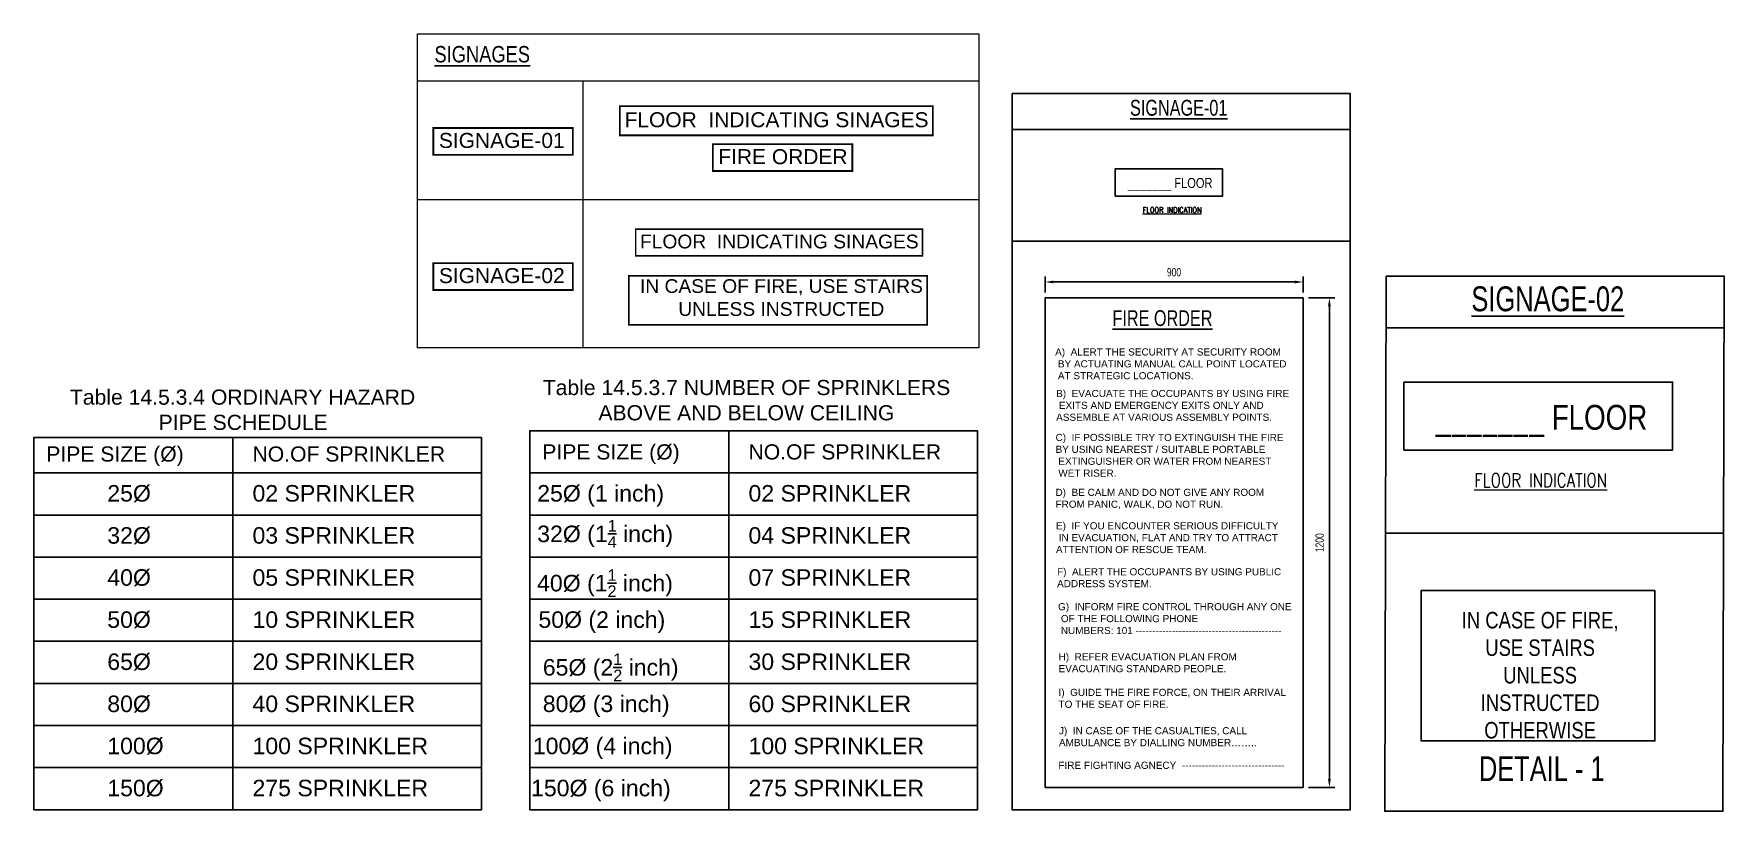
# Model space of a CAD drawing. Header units: millimetres. Extents: x 1706 to 249912, y -487248 to 27192.
# Drawn here: x 219189 to 249912, y -36522 to -22395 of the extents above; entities that cross this region are included whole.
import ezdxf

# ---------------------------------------------------------------- set-up
doc = ezdxf.new("R2010")
doc.units = ezdxf.units.MM
doc.linetypes.add('CONTINU', pattern=[0])
doc.layers.get('0').update_dxf_attribs({"color": 251})
doc.layers.get('Defpoints').update_dxf_attribs({"color": 251})
for name, color, linetype in [('ACE-FPS-TXT', 7, 'Continuous'), ('AR-DIM', 8, 'Continuous'), ('AR-TEXT', 8, 'Continuous'), ('FF-TEXT & DIMENSIONS', 4, 'Continuous'), ('McD-FIRE-DETECTOR CABLE', 3, 'Continuous'), ('SINAGES', 6, 'Continuous')]:
    doc.layers.add(name, color=color, linetype=linetype)
doc.layers.add('M-HVAC-CHWS-Comfort', color=3, linetype='Continuous', lineweight=25)
doc.layers.add('McD-FIRE-TEXT', color=7, linetype='Continuous', lineweight=25)
doc.styles.add('Arial', font='arial.ttf', dxfattribs={"height": 300})
doc.styles.add('McD-FIRE-TEXT-02', font='arial.ttf', dxfattribs={"width": 0.8})
doc.styles.add('ROMAN', font='romans.shx', dxfattribs={"width": 0.8})
doc.styles.add('SWISS 100 DIM', font='swisscl.ttf')
doc.dimstyles.new('AR-100-T2', dxfattribs={"dimscale": 100, "dimtxt": 2, "dimasz": 1.5, "dimexe": 1, "dimexo": 1, "dimgap": 1, "dimtad": 1, "dimdec": 0, "dimzin": 1, "dimdsep": 46, "dimtxsty": 'SWISS 100 DIM', "dimblk": 'ARCHTICK', "dimcen": 0, "dimdle": 1, "dimclrd": 8, "dimclre": 8, "dimclrt": 4, "dimadec": 0, "dimazin": 0, "dimtfac": 1, "dimtdec": 0, "dimtix": 1, "dimtofl": 0, "dimtmove": 2, "dimatfit": 3, "dimfxl": 100, "dimtolj": 1, "dimtzin": 1, "dimarcsym": 0})

msp = doc.modelspace()

# ---------------------------------------------------------------- texts
at = {"layer": 'ACE-FPS-TXT', "style": 'Arial'}
for s, height, p in [('PIPE SIZE (%%C)', 275, (219416.012, -30168.32)), ('NO.OF SPRINKLER ', 275, (223163.903, -30168.32)), ('PIPE SIZE (%%C)', 275, (228430.883, -30130.32)), ('NO.OF SPRINKLER ', 275, (232178.774, -30130.32)), ('25%%C', 300, (220524.726, -30895.42)), ('02 SPRINKLER ', 300, (223163.903, -30895.42)), ('25%%C (1 inch)', 300, (228338.433, -30895.42)), ('02 SPRINKLER ', 300, (232178.774, -30895.42)), ('32%%C ', 300, (220524.726, -31660.52)), ('03 SPRINKLER ', 300, (223163.903, -31660.52)), ('04 SPRINKLER ', 300, (232178.774, -31660.52)), ('40%%C ', 300, (220524.726, -32425.62)), ('05 SPRINKLER ', 300, (223163.903, -32425.62)), ('07 SPRINKLER ', 300, (232178.774, -32425.62)), ('50%%C ', 300, (220524.726, -33190.72)), ('10 SPRINKLER ', 300, (223163.903, -33190.72)), ('50%%C (2 inch) ', 300, (228360.919, -33190.72)), ('15 SPRINKLER ', 300, (232178.774, -33190.72)), ('65%%C ', 300, (220524.726, -33955.82)), ('20 SPRINKLER ', 300, (223163.903, -33955.82)), ('30 SPRINKLER ', 300, (232178.774, -33955.82)), ('80%%C ', 300, (220524.726, -34720.92)), ('80%%C (3 inch) ', 300, (228439.933, -34719.913)), ('40 SPRINKLER ', 300, (223163.903, -34720.92)), ('60 SPRINKLER ', 300, (232178.774, -34720.92)), ('100%%C ', 300, (220524.726, -35486.02)), ('100 SPRINKLER ', 300, (223163.903, -35486.02)), ('100%%C (4 inch) ', 300, (228258.919, -35486.02)), ('100 SPRINKLER ', 300, (232178.774, -35486.02)), ('150%%C ', 300, (220524.726, -36251.12)), ('150%%C (6 inch) ', 300, (228226.433, -36251.12)), ('275 SPRINKLER ', 300, (223163.903, -36251.12)), ('275 SPRINKLER ', 300, (232178.774, -36251.12))]:
    msp.add_text(s, height=height, rotation=360, dxfattribs=at).set_placement(p)
at = {"layer": 'ACE-FPS-TXT', "color": 1, "char_height": 275, "width": 7614.4799, "attachment_point": 1, "rotation": 360, "style": 'Arial'}
for s, insert in [('\\pi683.47631;Table 14.5.3.4 ORDINARY HAZARD \\P\\pi2295.20891;PIPE SCHEDULE  ', (219162.112, -28859.925)), ('\\pi117.43777;Table 14.5.3.7 NUMBER OF SPRINKLERS \\P\\pi1129.36648;ABOVE AND BELOW CEILING  ', (228321.927, -28685.96))]:
    msp.add_mtext(s, dxfattribs=dict(at, insert=insert))
at = {"layer": 'ACE-FPS-TXT', "char_height": 300, "attachment_point": 1, "rotation": 360, "style": 'Arial'}
for s, insert, width in [('\\A1;32%%C (1{\\H0.7x;\\S1/4;} inch) ', (228338.433, -31230.42), 3623.67181), ('\\A1;40%%C (1{\\H0.7x;\\S1/2;} inch) ', (228335.933, -32125.62), 4414.28571), ('\\A1;65%%C (2{\\H0.7x;\\S1/2;} inch) ', (228439.933, -33655.82), 4700)]:
    msp.add_mtext(s, dxfattribs=dict(at, insert=insert, width=width))
at = {"layer": 'AR-TEXT', "color": 7, "linetype": 'CONTINU', "extrusion": (-3.0133e-07, 2.67419e-11, 1), "style": 'SWISS 100 DIM'}
msp.add_text('DETAIL - 1', height=450, rotation=0.0002272, dxfattribs=at).set_placement((245455.888, -35974.507, -3.596))
at = {"layer": 'AR-TEXT', "extrusion": (-3.0133e-07, 2.67419e-11, 1), "attachment_point": 2}
for s, insert, char_height, width, text_direction, style in [('{\\L\\C7;SIGNAGE-01}', (239997.683, -23595.615, -0.003), 287.64979, 2946.09772, (1, 0, 0), 'SWISS 100 DIM'), ('{\\C7;_______ FLOOR}', (239843.946, -25015.74, -0.003), 180.58371, 1849.53122, (1, 4e-06, 0), 'McD-FIRE-TEXT-02'), ('{\\L\\C7;SIGNAGE-02}', (246706.43, -26985.189, -0.01), 451.45929, 4623.82804, (1, 4e-06, 0), 'SWISS 100 DIM'), ('{\\L\\C7;FIRE ORDER}', (239702.587, -27417.954, 0.012), 287.64979, 2946.09772, (1, 0, 0), 'SWISS 100 DIM'), ('{\\C7;_______ FLOOR}', (246593.559, -29138.618, -0.01), 451.45929, 4623.82804, (1, 4e-06, 0), 'McD-FIRE-TEXT-02')]:
    msp.add_mtext(s, dxfattribs=dict(at, insert=insert, char_height=char_height, width=width, text_direction=text_direction, style=style))
at = {"layer": 'AR-TEXT', "color": 3, "extrusion": (-3.0133e-07, 2.67419e-11, 1), "char_height": 155.52, "attachment_point": 1, "text_direction": (1, 0, 0), "style": 'SWISS 100 DIM'}
for s, insert, width in [('{\\fArial|b0|i0|c0|p34;\\H0.8333x;\\C7;A)  ALERT THE SECURITY AT SECURITY ROOM\\P BY ACTUATING MANUAL CALL POINT LOCATED\\P AT STRATEGIC LOCATIONS.}', (237752.24, -28111.748, 0.012), 8047.20586), ('{\\fArial|b0|i0|c0|p34;\\H0.8333x;\\C7;B)  EVACUATE THE OCCUPANTS BY USING FIRE\\P EXITS AND EMERGENCY EXITS ONLY AND \\PASSEMBLE AT VARIOUS ASSEMBLY POINTS.}', (237770.567, -28866.515, 0.012), 8047.20586), ('{\\fArial|b0|i0|c0|p34;\\H0.8333x;\\C7;C)  IF POSSIBLE TRY TO EXTINGUISH THE FIRE \\PBY USING NEAREST / SUITABLE PORTABLE\\P EXTINGUISHER OR WATER FROM NEAREST\\P WET RISER.}', (237760.125, -29665.422, 0.012), 8047.20586), ('{\\fArial|b0|i0|c0|p34;\\H0.8333x;\\C7;D)  BE CALM AND DO NOT GIVE ANY ROOM \\PFROM PANIC, WALK, DO NOT RUN.}', (237759.182, -30662.969, 0.012), 8047.20586), ('{\\fArial|b0|i0|c0|p34;\\H0.8333x;\\C7;E)  IF YOU ENCOUNTER SERIOUS DIFFICULTY\\P IN EVACUATION, FLAT AND TRY TO ATTRACT \\PATTENTION OF RESCUE TEAM.}', (237767.215, -31270.454, 0.012), 8047.20586), ('{\\fArial|b0|i0|c0|p34;\\H0.8333x;\\C7;F)  ALERT THE OCCUPANTS BY USING PUBLIC \\PADDRESS SYSTEM.}', (237787.439, -32106.059, 0.012), 8047.20586), ('{\\fArial|b0|i0|c0|p34;\\H0.8333x;\\C7;G)  INFORM FIRE CONTROL THROUGH ANY ONE\\P OF THE FOLLOWING PHONE\\P NUMBERS: 101 --------------------------------------------}', (237805.766, -32741.218, 0.012), 7572.39179), ('{\\fArial|b0|i0|c0|p34;\\H0.8333x;\\C7;H)  REFER EVACUATION PLAN FROM \\PEVACUATING STANDARD PEOPLE.}', (237815.053, -33650.892, 0.012), 8047.20586), ('{\\fArial|b0|i0|c0|p34;\\H0.8333x;\\C7;I)  GUIDE THE FIRE FORCE, ON THEIR ARRIVAL \\PTO THE SEAT OF FIRE.}', (237814.11, -34297.886, 0.012), 8047.20586), ('{\\fArial|b0|i0|c0|p34;\\H0.8333x;\\C7;J)  IN CASE OF THE CASUALTIES, CALL \\PAMBULANCE BY DIALLING NUMBER……..}', (237822.143, -34994.829, 0.012), 8047.20586), ('{\\fArial|b0|i0|c0|p34;\\H0.8333x;\\C7;FIRE FIGHTING AGNECY  -------------------------------}', (237811.244, -35622.895, 0.012), 8047.20586)]:
    msp.add_mtext(s, dxfattribs=dict(at, insert=insert, width=width))
at = {"layer": 'FF-TEXT & DIMENSIONS', "color": 7, "lineweight": 0, "style": 'ROMAN', "width": 0.8}
for height, p in [(100, (239340.505, -25646.555, 0)), (250, (245367.344, -30632.765))]:
    msp.add_text('%%UFLOOR INDICATION', height=height, rotation=359.9999999, dxfattribs=at).set_placement(p)
at = {"layer": 'McD-FIRE-DETECTOR CABLE', "color": 7, "extrusion": (-3.0133e-07, 2.67419e-11, 1), "insert": (246566.85, -32900.332, -3.522), "char_height": 300, "width": 3072.58806, "attachment_point": 2, "text_direction": (1, 4e-06, 0), "style": 'McD-FIRE-TEXT-02'}
msp.add_mtext('IN CASE OF FIRE, USE STAIRS UNLESS INSTRUCTED OTHERWISE', dxfattribs=at)
at = {"layer": 'SINAGES', "color": 7, "style": 'Arial', "width": 0.8}
msp.add_text('%%USIGNAGES', height=297.51134, dxfattribs=at).set_placement((226471.483, -22915.012))

# ---------------------------------------------------------------- blocks, each defined once
blk = doc.blocks.new('*D71')
at = {"layer": 'AR-DIM', "color": 8, "lineweight": -2, "transparency": 16777216}
for p, q in [((242358, -27196), (242837, -27196)), ((242737, -27346), (242737, -35939)), ((242358, -36089), (242837, -36089))]:
    blk.add_line(p, q, dxfattribs=at)
at = {"layer": 'AR-DIM', "color": 8, "transparency": 16777216}
for points in [[(242762, -27346), (242712, -27346), (242737, -27196)], [(242712, -35939), (242762, -35939), (242737, -36089)]]:
    blk.add_solid(points, dxfattribs=at)
at = {"layer": 'Defpoints', "color": 0, "transparency": 16777216}
for p in [(242258, -27196), (242258, -36089), (242737, -36089)]:
    blk.add_point(p, dxfattribs=at)
at = {"layer": 'AR-DIM', "color": 4, "transparency": 16777216, "insert": (242560, -31643), "char_height": 150, "attachment_point": 5, "rotation": 90, "style": 'SWISS 100 DIM'}
blk.add_mtext('\\A1;1200', dxfattribs=at)
blk = doc.blocks.new('*D72')
at = {"layer": 'AR-DIM', "color": 8, "lineweight": -2, "transparency": 16777216}
for p, q in [((237568, -27096), (237568, -26805)), ((242108, -26905), (237718, -26905)), ((242258, -27096), (242258, -26805))]:
    blk.add_line(p, q, dxfattribs=at)
at = {"layer": 'AR-DIM', "color": 8, "transparency": 16777216}
for points in [[(237718, -26880), (237718, -26930), (237568, -26905)], [(242108, -26930), (242108, -26880), (242258, -26905)]]:
    blk.add_solid(points, dxfattribs=at)
at = {"layer": 'Defpoints', "color": 0, "transparency": 16777216}
for p in [(237568, -26905), (237568, -27196), (242258, -27196)]:
    blk.add_point(p, dxfattribs=at)
at = {"layer": 'AR-DIM', "color": 4, "transparency": 16777216, "insert": (239913, -26728), "char_height": 150, "attachment_point": 5, "style": 'SWISS 100 DIM'}
blk.add_mtext('\\A1;900', dxfattribs=at)
blk = doc.blocks.new('*D106')
at = {"layer": 'AR-DIM', "color": 8, "lineweight": -2, "transparency": 16777216}
for p, q in [((242358, -27196), (242837, -27196)), ((242737, -27346), (242737, -35939)), ((242358, -36089), (242837, -36089))]:
    blk.add_line(p, q, dxfattribs=at)
at = {"layer": 'AR-DIM', "color": 8, "transparency": 16777216}
for points in [[(242762, -27346), (242712, -27346), (242737, -27196)], [(242712, -35939), (242762, -35939), (242737, -36089)]]:
    blk.add_solid(points, dxfattribs=at)
at = {"layer": 'Defpoints', "color": 0, "transparency": 16777216}
for p in [(242258, -27196), (242258, -36089), (242737, -36089)]:
    blk.add_point(p, dxfattribs=at)
at = {"layer": 'AR-DIM', "color": 4, "transparency": 16777216, "insert": (242560, -31643), "char_height": 150, "attachment_point": 5, "rotation": 90, "style": 'SWISS 100 DIM'}
blk.add_mtext('\\A1;1200', dxfattribs=at)
blk = doc.blocks.new('*D107')
at = {"layer": 'AR-DIM', "color": 8, "lineweight": -2, "transparency": 16777216}
for p, q in [((237568, -27096), (237568, -26805)), ((242108, -26905), (237718, -26905)), ((242258, -27096), (242258, -26805))]:
    blk.add_line(p, q, dxfattribs=at)
at = {"layer": 'AR-DIM', "color": 8, "transparency": 16777216}
for points in [[(237718, -26880), (237718, -26930), (237568, -26905)], [(242108, -26930), (242108, -26880), (242258, -26905)]]:
    blk.add_solid(points, dxfattribs=at)
at = {"layer": 'Defpoints', "color": 0, "transparency": 16777216}
for p in [(237568, -26905), (237568, -27196), (242258, -27196)]:
    blk.add_point(p, dxfattribs=at)
at = {"layer": 'AR-DIM', "color": 4, "transparency": 16777216, "insert": (239913, -26728), "char_height": 150, "attachment_point": 5, "style": 'SWISS 100 DIM'}
blk.add_mtext('\\A1;900', dxfattribs=at)
blk = doc.blocks.new('SNG-1')
at = {"layer": 'SINAGES', "color": 151, "const_width": 32.7}
blk.add_lwpolyline([(-2845, 529), (2845, 529), (2845, 0), (-2845, 0)], close=True, dxfattribs=at)
at = {"layer": 'SINAGES', "color": 7, "extrusion": (-7.03803e-08, 2.92993e-07, 1), "insert": (-3379, 419, -4), "char_height": 272.72, "attachment_point": 1, "text_direction": (1, 0, 0), "style": 'Arial'}
blk.add_mtext_dynamic_manual_height_columns('\\pi619.7127;FLOOR  INDICATING SINAGES ', width=6713.42, gutter_width=13.6, heights=[0], dxfattribs=at)
blk = doc.blocks.new('SNG-2')
at = {"layer": 'SINAGES', "color": 151, "const_width": 32.7}
blk.add_lwpolyline([(-1268, 488), (1268, 488), (1268, 0), (-1268, 0)], close=True, dxfattribs=at)
at = {"layer": 'SINAGES', "color": 7, "extrusion": (-7.03685e-08, 2.93977e-07, 1), "insert": (-1168, 397), "char_height": 272.7, "attachment_point": 1, "text_direction": (1, 0, 0), "style": 'Arial'}
blk.add_mtext_dynamic_manual_height_columns('FIRE ORDER', width=4188.62, gutter_width=13.6, heights=[0], dxfattribs=at)
blk = doc.blocks.new('SNG-3')
at = {"layer": 'SINAGES', "color": 151, "const_width": 30}
blk.add_lwpolyline([(-2608, 485), (2608, 485), (2608, 0), (-2608, 0)], close=True, dxfattribs=at)
at = {"layer": 'SINAGES', "color": 7, "extrusion": (-7.03803e-08, 2.92993e-07, 1), "insert": (-3097, 384, -4), "char_height": 250, "attachment_point": 1, "text_direction": (1, 0, 0), "style": 'Arial'}
blk.add_mtext_dynamic_manual_height_columns('\\pi568.07888;FLOOR  INDICATING SINAGES ', width=6154.06, gutter_width=12.5, heights=[0], dxfattribs=at)
blk = doc.blocks.new('SNG-4')
at = {"layer": 'SINAGES', "color": 151, "const_width": 30}
blk.add_lwpolyline([(-2712, 888), (2712, 888), (2712, 0), (-2712, 0)], close=True, dxfattribs=at)
at = {"layer": 'SINAGES', "color": 7, "extrusion": (-1.29829e-15, 2.91979e-07, 1), "insert": (-3123, 830, -4), "char_height": 250, "attachment_point": 1, "text_direction": (1, 0, 0), "style": 'Arial'}
blk.add_mtext_dynamic_manual_height_columns('\\pi614.33373;IN CASE OF FIRE, USE STAIRS \\P\\pi1310.61613;UNLESS INSTRUCTED', width=6320.41, gutter_width=12.5, heights=[0], dxfattribs=at)
blk = doc.blocks.new('A$C68f52299')
at = {"layer": 'SINAGES', "color": 151, "const_width": 32.7}
blk.add_lwpolyline([(-1268, 488), (1268, 488), (1268, 0), (-1268, 0)], close=True, dxfattribs=at)
at = {"layer": 'SINAGES', "color": 7, "extrusion": (-7.03685e-08, 2.93977e-07, 1), "insert": (-1168, 397), "char_height": 272.7, "attachment_point": 1, "text_direction": (1, 0, 0), "style": 'Arial'}
blk.add_mtext_dynamic_manual_height_columns('SIGNAGE-01', width=4188.62, gutter_width=13.6, heights=[0], dxfattribs=at)
blk = doc.blocks.new('A$Ca5570104')
at = {"layer": 'SINAGES', "color": 151, "const_width": 32.7}
blk.add_lwpolyline([(-1268, 488), (1268, 488), (1268, 0), (-1268, 0)], close=True, dxfattribs=at)
at = {"layer": 'SINAGES', "color": 7, "extrusion": (-7.03685e-08, 2.93977e-07, 1), "insert": (-1168, 397), "char_height": 272.7, "attachment_point": 1, "text_direction": (1, 0, 0), "style": 'Arial'}
blk.add_mtext_dynamic_manual_height_columns('SIGNAGE-02', width=4188.62, gutter_width=13.6, heights=[0], dxfattribs=at)

# ---------------------------------------------------------------- dimensions: what is measured, and where the dimension line sits
at = {"layer": 'AR-DIM'}
for picture in ['*D72', '*D107']:
    dim = msp.add_linear_dim(base=(237568.381, -26904.821, 0), p1=(242258.226, -27195.692, -3.505), p2=(237568.381, -27195.692, -3.507), text='900', dimstyle='AR-100-T2', override={"dimtxt": 1.5, "dimsah": 1, "dimfxl": 1.5}, dxfattribs=at)
    dim.commit()
    dim.dimension.update_dxf_attribs({"geometry": picture, "text_midpoint": (239913.303, -26728.002, 0)})
for picture in ['*D71', '*D106']:
    dim = msp.add_linear_dim(base=(242737.312, -36089.439, 0.028), p1=(242258.226, -27195.692, -3.505), p2=(242258.226, -36089.439, -3.505), angle=90, text='1200', dimstyle='AR-100-T2', override={"dimtxt": 1.5, "dimsah": 1, "dimfxl": 1.5}, dxfattribs=at)
    dim.commit()
    dim.dimension.update_dxf_attribs({"geometry": picture, "text_midpoint": (242560.494, -31642.565, 0.028)})

# ---------------------------------------------------------------- linework, layer by layer
at = {"color": 7}
for points in [[(236970.039, -23481.382), (243114.45, -23481.382), (243114.45, -36495.456), (236970.039, -36495.456)], [(243767.908, -26797.659), (249912.319, -26797.659), (249888.381, -36521.865), (243743.97, -36521.865)]]:
    msp.add_lwpolyline(points, close=True, dxfattribs=at)
for points in [[(236970.039, -24136.887), (243114.45, -24136.887)], [(236970.039, -26162.938), (243114.45, -26162.938)], [(243767.908, -27736.246), (249912.319, -27736.246)], [(243767.908, -31469.9), (249912.319, -31469.9)]]:
    msp.add_lwpolyline(points, dxfattribs=at)
at = {"layer": 'FF-TEXT & DIMENSIONS', "color": 7, "lineweight": 0, "ltscale": 2}
msp.add_lwpolyline([(226165.053, -22395.487), (236364.474, -22395.487), (236364.474, -28104.79), (226165.053, -28104.79)], close=True, dxfattribs=at)
for points in [[(226165.053, -23247.654), (236364.474, -23247.654)], [(229169.961, -23247.654), (229169.961, -28104.79)], [(226165.053, -25404.603), (236364.474, -25404.603)]]:
    msp.add_lwpolyline(points, dxfattribs=at)
at = {"layer": 'M-HVAC-CHWS-Comfort', "color": 3, "linetype": 'CONTINU', "extrusion": (-3.0133e-07, 2.67419e-11, 1)}
for points, elevation in [([(238842.55, -24849.789), (240796.387, -24849.781), (240796.389, -25344.212), (238842.551, -25344.22)], -0.072), ([(238842.55, -24849.789), (240796.387, -24849.781), (240796.389, -25344.212), (238842.551, -25344.22)], -0.072), ([(244090.067, -28723.741), (248974.661, -28723.722), (248974.666, -29959.8), (244090.071, -29959.819)], -0.075), ([(244090.067, -28723.741), (248974.661, -28723.722), (248974.666, -29959.8), (244090.071, -29959.819)], -0.075)]:
    msp.add_lwpolyline(points, close=True, dxfattribs=dict(at, elevation=elevation))
at = {"layer": 'M-HVAC-CHWS-Comfort', "color": 6, "linetype": 'CONTINU', "extrusion": (-3.0133e-07, 2.67419e-11, 1), "elevation": -3.578}
msp.add_lwpolyline([(242258.226, -27195.692), (242258.226, -36089.439), (237568.381, -36089.439), (237568.381, -27195.692)], close=True, dxfattribs=at)
msp.add_lwpolyline([(242258.226, -27195.692), (242258.226, -36089.439), (237568.381, -36089.439), (237568.381, -27195.692)], close=True, dxfattribs=at)
at = {"layer": 'M-HVAC-CHWS-Comfort', "color": 4, "linetype": 'CONTINU', "extrusion": (-3.0133e-07, 2.67419e-11, 1), "elevation": -3.579}
msp.add_lwpolyline([(244402.023, -32512.697), (248653.382, -32512.68), (248653.393, -35245.494), (244402.033, -35245.511)], close=True, dxfattribs=at)
msp.add_lwpolyline([(244402.023, -32512.697), (248653.382, -32512.68), (248653.393, -35245.494), (244402.033, -35245.511)], close=True, dxfattribs=at)
at = {"layer": 'McD-FIRE-TEXT', "color": 8}
for p, q in [((222804.063, -36495.456), (222804.063, -29734.056)), ((231818.935, -36495.456), (231818.935, -29609.556)), ((227325.647, -30374.656), (219189.212, -30374.656)), ((236340.518, -30374.656), (228204.083, -30374.656)), ((227325.647, -31139.756), (219189.212, -31139.756)), ((236340.518, -31139.756), (228204.083, -31139.756)), ((227325.647, -31904.856), (219189.212, -31904.856)), ((236340.518, -31904.856), (228204.083, -31904.856)), ((227325.647, -32669.956), (219189.212, -32669.956)), ((236340.518, -32669.956), (228204.083, -32669.956)), ((227325.647, -33435.056), (219189.212, -33435.056)), ((236340.518, -33435.056), (228204.083, -33435.056)), ((227325.647, -34200.156), (219189.212, -34200.156)), ((236340.518, -34200.156), (228204.083, -34200.156)), ((227325.647, -34965.256), (219189.212, -34965.256)), ((236340.518, -34965.256), (228204.083, -34965.256)), ((227325.647, -35730.356), (219189.212, -35730.356)), ((236340.518, -35730.356), (228204.083, -35730.356))]:
    msp.add_line(p, q, dxfattribs=at)
at = {"layer": 'McD-FIRE-TEXT', "color": 7}
for p, q in [((227325.647, -36495.456), (219189.212, -36495.456)), ((236340.518, -36495.456), (228204.083, -36495.456))]:
    msp.add_line(p, q, dxfattribs=at)
for points in [[(219189.212, -36495.456), (219189.212, -29734.056), (227325.647, -29734.056), (227325.647, -36495.456)], [(228204.083, -36495.456), (228204.083, -29609.556), (236340.518, -29609.556), (236340.518, -36495.456)]]:
    msp.add_lwpolyline(points, dxfattribs=at)

# ---------------------------------------------------------------- block references
for name, p in [('SNG-1', (232685.652, -24239.378, 0)), ('A$C68f52299', (227719.651, -24594)), ('SNG-2', (232798.245, -24888.251, 0)), ('SNG-3', (232736.206, -26428.815)), ('A$Ca5570104', (227719.651, -27050.01)), ('SNG-4', (232715.267, -27684.296, 0))]:
    msp.add_blockref(name, p)

msp.set_redraw_order([(e.dxf.handle, doc.entitydb.next_handle()) for e in msp.query("TEXT MTEXT ATTDEF DIMENSION ARC_DIMENSION")])  # texts and dimensions are drawn at this point

doc.saveas('drawing.dxf')
